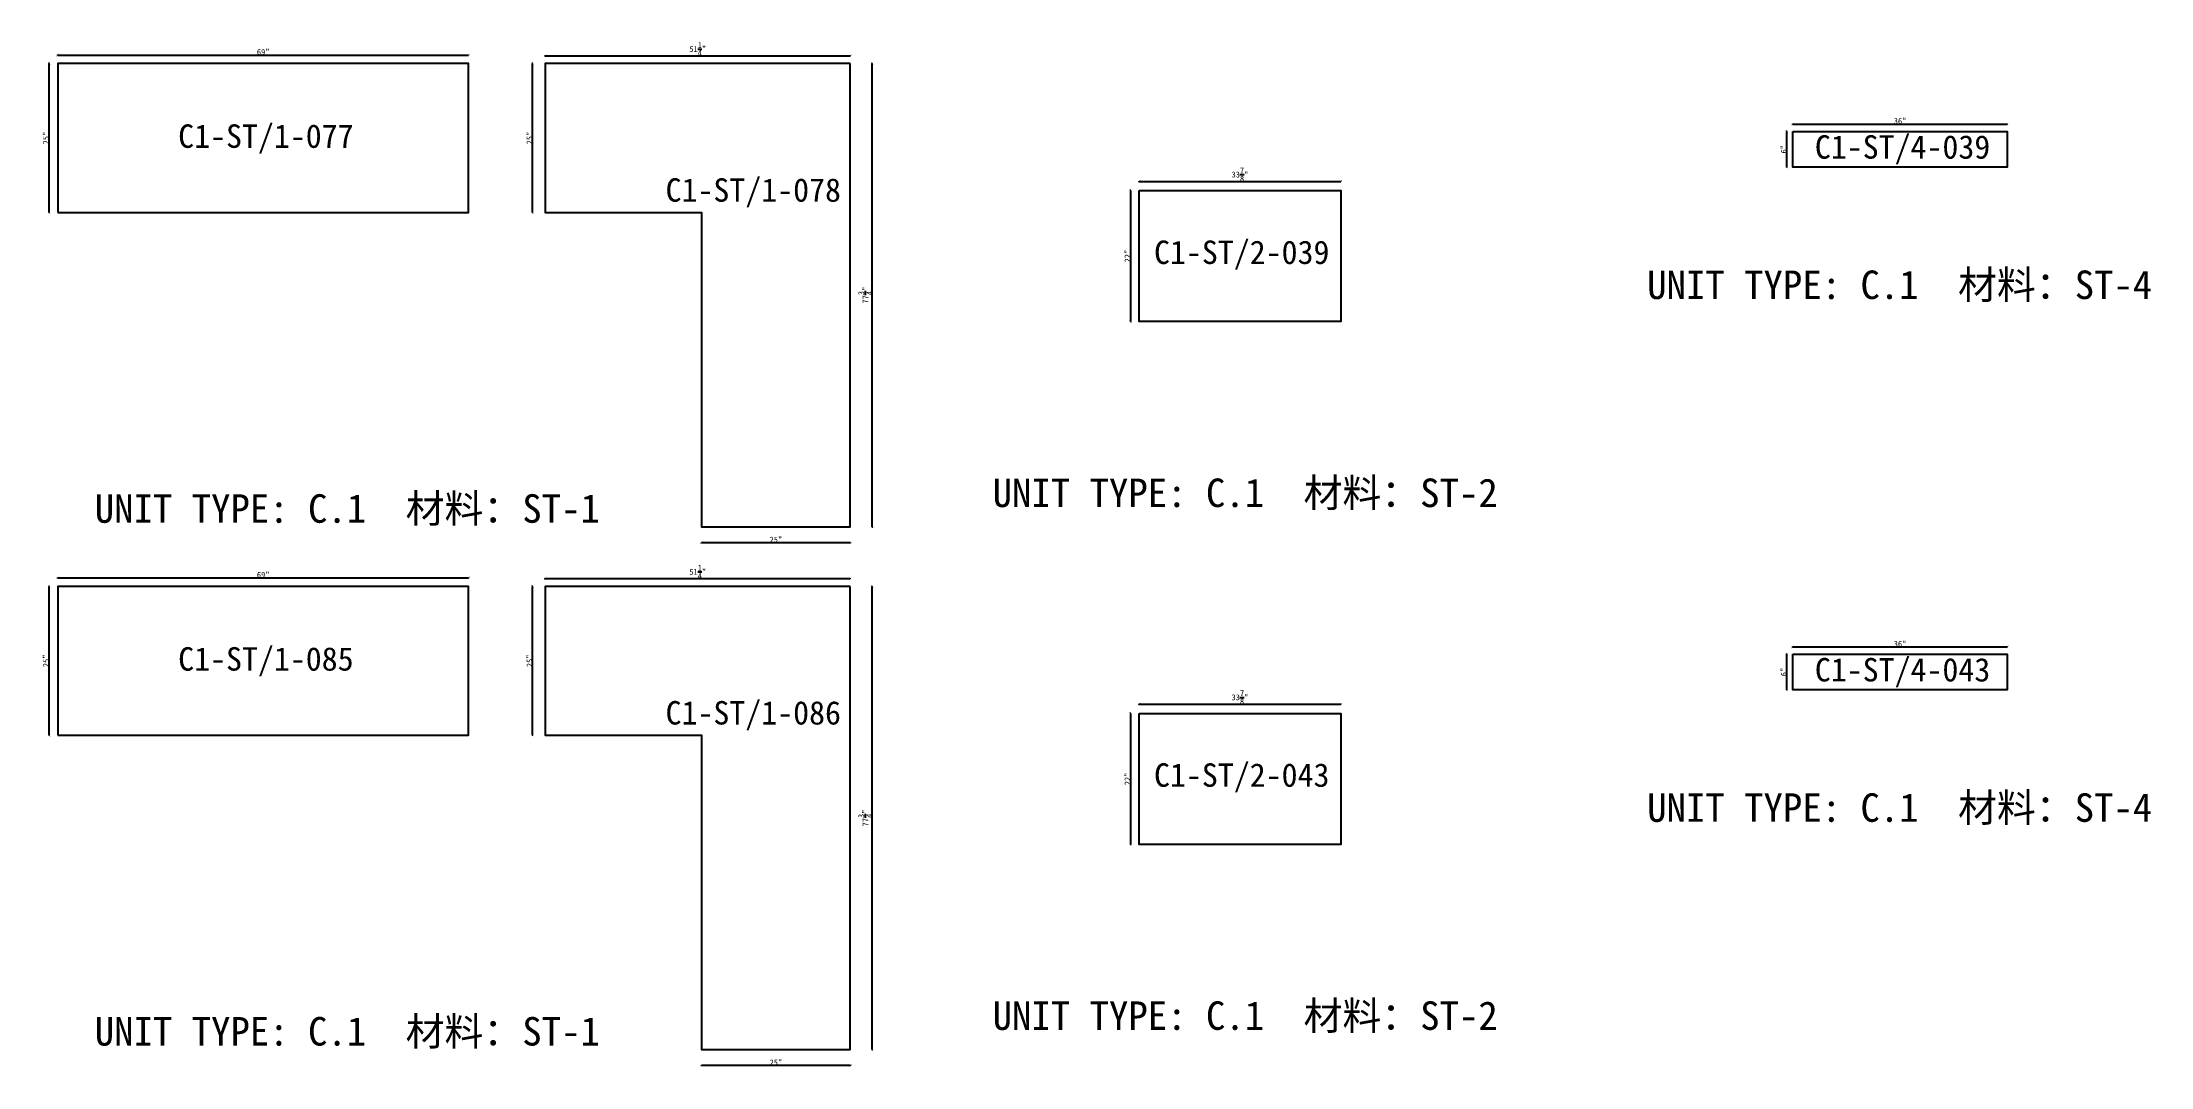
# Model space of a CAD drawing. Header units: millimetres. Extents: x -46962 to 137822, y -48342 to 2116.
# Drawn here: x 52887 to 61882, y -24393 to -20023 of the extents above; entities that cross this region are included whole.
import ezdxf
from ezdxf.enums import TextEntityAlignment as Align

# ---------------------------------------------------------------- set-up
doc = ezdxf.new("R2010")
doc.units = ezdxf.units.MM
doc.layers.add('COUNTERTOP_NUMBER', color=3, linetype='Continuous')
doc.layers.add('COUNTERTOPS', color=7, linetype='Continuous')
doc.styles.add('样式 1', font='')
doc.styles.get('样式 1').set_extended_font_data('NSimSun')
doc.dimstyles.new('副本 ISO-25', dxfattribs={"dimtxt": 25, "dimasz": 10, "dimexe": 1.5, "dimexo": 0.5, "dimtad": 1, "dimlfac": 0.03937, "dimlunit": 5, "dimtxsty": '样式 1', "dimblk": 'ARCHTICK', "dimcen": 2.5, "dimclrd": 256, "dimclrt": 1, "dimazin": 3, "dimtfac": 1, "dimtmove": 0, "dimatfit": 3, "dimfxlon": 1})

msp = doc.modelspace()

# ---------------------------------------------------------------- texts
at = {"style": '样式 1'}
for s, p in [('UNIT TYPE: C.1', (59733.131, -21118.346)), ('材料：ST-4', (61059.412, -21118.346)), ('材料：ST-1', (54437.451, -22072.477)), ('UNIT TYPE: C.1', (56941.256, -22005.524)), ('材料：ST-2', (58267.537, -22005.524)), ('UNIT TYPE: C.1', (53111.17, -22072.477)), ('UNIT TYPE: C.1', (59733.131, -23347.913)), ('材料：ST-4', (61059.412, -23347.913)), ('材料：ST-2', (58267.537, -24235.091)), ('UNIT TYPE: C.1', (53111.17, -24302.044)), ('材料：ST-1', (54437.451, -24302.044)), ('UNIT TYPE: C.1', (56941.256, -24235.091))]:
    msp.add_text(s, height=121.5865, dxfattribs=at).set_placement(p)
at = {"layer": 'COUNTERTOP_NUMBER', "color": 3, "style": '样式 1'}
for s, p in [('C1-ST/1-077', (53841.362, -20423.548)), ('C1-ST/4-039', (60822.686, -20469.758)), ('C1-ST/1-078', (55920.257, -20653.398)), ('C1-ST/2-039', (58003.891, -20918.89)), ('C1-ST/1-085', (53841.362, -22653.115)), ('C1-ST/4-043', (60822.686, -22699.325)), ('C1-ST/1-086', (55920.257, -22882.965)), ('C1-ST/2-043', (58003.891, -23148.457))]:
    msp.add_text(s, height=100, dxfattribs=at).set_placement(p, align=Align.MIDDLE_CENTER)

# ---------------------------------------------------------------- blocks, each defined once
blk = doc.blocks.new('_ArchTick')
at = {"color": 0, "linetype": 'ByBlock', "const_width": 0.15}
blk.add_lwpolyline([(-0.5, -0.5), (0.5, 0.5)], dxfattribs=at)
blk = doc.blocks.new('*D1063')
at = {"color": 0, "lineweight": -2, "transparency": 16777216}
for p, q in [((52917.6, -20114.4), (52915.1, -20114.4)), ((52917.6, -20749.4), (52915.1, -20749.4))]:
    blk.add_line(p, q, dxfattribs=at)
at = {"lineweight": -2, "transparency": 16777216}
blk.add_line((52916.6, -20749.4), (52916.6, -20114.4), dxfattribs=at)
at = {"layer": 'Defpoints', "color": 0, "transparency": 16777216}
for p in [(52916.6, -20114.4), (52953.5, -20114.4), (52953.5, -20749.4)]:
    blk.add_point(p, dxfattribs=at)
at = {"lineweight": -2, "transparency": 16777216, "xscale": 10, "yscale": 10, "zscale": 10}
for p, rotation in [((52916.6, -20114.4), 90), ((52916.6, -20749.4), 270)]:
    blk.add_blockref('_ArchTick', p, dxfattribs=dict(at, rotation=rotation))
at = {"color": 1, "transparency": 16777216, "insert": (52903.4, -20431.9), "char_height": 25, "attachment_point": 5, "rotation": 90, "style": '样式 1'}
blk.add_mtext('\\A1;25"', dxfattribs=at)
blk = doc.blocks.new('*D1064')
at = {"color": 0, "lineweight": -2, "transparency": 16777216}
for p, q in [((52953.5, -20079), (52953.5, -20076.5)), ((54706.1, -20079), (54706.1, -20076.5))]:
    blk.add_line(p, q, dxfattribs=at)
at = {"lineweight": -2, "transparency": 16777216}
blk.add_line((52953.5, -20078), (54706.1, -20078), dxfattribs=at)
at = {"layer": 'Defpoints', "color": 0, "transparency": 16777216}
for p in [(52953.5, -20114.4), (54706.1, -20078), (54706.1, -20114.4)]:
    blk.add_point(p, dxfattribs=at)
at = {"lineweight": -2, "transparency": 16777216, "xscale": 10, "yscale": 10, "zscale": 10, "rotation": 180}
blk.add_blockref('_ArchTick', (52953.5, -20078), dxfattribs=at)
at = {"lineweight": -2, "transparency": 16777216, "xscale": 10, "yscale": 10, "zscale": 10}
blk.add_blockref('_ArchTick', (54706.1, -20078), dxfattribs=at)
at = {"color": 1, "transparency": 16777216, "insert": (53829.8, -20064.9), "char_height": 25, "attachment_point": 5, "style": '样式 1'}
blk.add_mtext('\\A1;69"', dxfattribs=at)
blk = doc.blocks.new('*D1065')
at = {"color": 0, "lineweight": -2, "transparency": 16777216}
for p, q in [((55032.4, -20082.2), (55032.4, -20079.7)), ((56334.1, -20082.2), (56334.1, -20079.7))]:
    blk.add_line(p, q, dxfattribs=at)
at = {"lineweight": -2, "transparency": 16777216}
blk.add_line((55032.4, -20081.2), (56334.1, -20081.2), dxfattribs=at)
at = {"layer": 'Defpoints', "color": 0, "transparency": 16777216}
for p in [(55032.4, -20114.4), (56334.1, -20081.2), (56334.1, -20114.4)]:
    blk.add_point(p, dxfattribs=at)
at = {"lineweight": -2, "transparency": 16777216, "xscale": 10, "yscale": 10, "zscale": 10, "rotation": 180}
blk.add_blockref('_ArchTick', (55032.4, -20081.2), dxfattribs=at)
at = {"lineweight": -2, "transparency": 16777216, "xscale": 10, "yscale": 10, "zscale": 10}
blk.add_blockref('_ArchTick', (56334.1, -20081.2), dxfattribs=at)
at = {"color": 1, "transparency": 16777216, "insert": (55683.3, -20052.2), "char_height": 25, "attachment_point": 5, "style": '样式 1'}
blk.add_mtext('\\A1;51{\\H1x;\\S1/4;}"', dxfattribs=at)
blk = doc.blocks.new('*D1066')
at = {"color": 0, "lineweight": -2, "transparency": 16777216}
for p, q in [((54979.9, -20114.4), (54977.4, -20114.4)), ((54979.9, -20749.4), (54977.4, -20749.4))]:
    blk.add_line(p, q, dxfattribs=at)
at = {"lineweight": -2, "transparency": 16777216}
blk.add_line((54978.9, -20749.4), (54978.9, -20114.4), dxfattribs=at)
at = {"layer": 'Defpoints', "color": 0, "transparency": 16777216}
for p in [(54978.9, -20114.4), (55032.4, -20114.4), (55032.4, -20749.4)]:
    blk.add_point(p, dxfattribs=at)
at = {"lineweight": -2, "transparency": 16777216, "xscale": 10, "yscale": 10, "zscale": 10}
for p, rotation in [((54978.9, -20114.4), 90), ((54978.9, -20749.4), 270)]:
    blk.add_blockref('_ArchTick', p, dxfattribs=dict(at, rotation=rotation))
at = {"color": 1, "transparency": 16777216, "insert": (54965.8, -20431.9), "char_height": 25, "attachment_point": 5, "rotation": 90, "style": '样式 1'}
blk.add_mtext('\\A1;25"', dxfattribs=at)
blk = doc.blocks.new('*D1067')
at = {"color": 0, "lineweight": -2, "transparency": 16777216}
for p, q in [((55699.1, -22156.6), (55699.1, -22159.1)), ((56334.1, -22156.6), (56334.1, -22159.1))]:
    blk.add_line(p, q, dxfattribs=at)
at = {"lineweight": -2, "transparency": 16777216}
blk.add_line((56334.1, -22157.6), (55699.1, -22157.6), dxfattribs=at)
at = {"layer": 'Defpoints', "color": 0, "transparency": 16777216}
for p in [(55699.1, -22089.2), (56334.1, -22089.2), (55699.1, -22157.6)]:
    blk.add_point(p, dxfattribs=at)
at = {"lineweight": -2, "transparency": 16777216, "xscale": 10, "yscale": 10, "zscale": 10, "rotation": 180}
blk.add_blockref('_ArchTick', (55699.1, -22157.6), dxfattribs=at)
at = {"lineweight": -2, "transparency": 16777216, "xscale": 10, "yscale": 10, "zscale": 10}
blk.add_blockref('_ArchTick', (56334.1, -22157.6), dxfattribs=at)
at = {"color": 1, "transparency": 16777216, "insert": (56016.6, -22144.5), "char_height": 25, "attachment_point": 5, "style": '样式 1'}
blk.add_mtext('\\A1;25"', dxfattribs=at)
blk = doc.blocks.new('*D1068')
at = {"color": 0, "lineweight": -2, "transparency": 16777216}
for p, q in [((56426.4, -20114.4), (56428.9, -20114.4)), ((56426.4, -22089.2), (56428.9, -22089.2))]:
    blk.add_line(p, q, dxfattribs=at)
at = {"lineweight": -2, "transparency": 16777216}
blk.add_line((56427.4, -22089.2), (56427.4, -20114.4), dxfattribs=at)
at = {"layer": 'Defpoints', "color": 0, "transparency": 16777216}
for p in [(56334.1, -20114.4), (56427.4, -20114.4), (56334.1, -22089.2)]:
    blk.add_point(p, dxfattribs=at)
at = {"lineweight": -2, "transparency": 16777216, "xscale": 10, "yscale": 10, "zscale": 10}
for p, rotation in [((56427.4, -20114.4), 90), ((56427.4, -22089.2), 270)]:
    blk.add_blockref('_ArchTick', p, dxfattribs=dict(at, rotation=rotation))
at = {"color": 1, "transparency": 16777216, "insert": (56398.3, -21101.8), "char_height": 25, "attachment_point": 5, "rotation": 90, "style": '样式 1'}
blk.add_mtext('\\A1;77{\\H1x;\\S3/4;}"', dxfattribs=at)
blk = doc.blocks.new('*D1069')
at = {"color": 0, "lineweight": -2, "transparency": 16777216}
for p, q in [((57566, -20617.5), (57566, -20615)), ((58426.5, -20617.5), (58426.5, -20615))]:
    blk.add_line(p, q, dxfattribs=at)
at = {"lineweight": -2, "transparency": 16777216}
blk.add_line((57566, -20616.5), (58426.5, -20616.5), dxfattribs=at)
at = {"layer": 'Defpoints', "color": 0, "transparency": 16777216}
for p in [(57566, -20655.9), (58426.5, -20616.5), (58426.5, -20655.9)]:
    blk.add_point(p, dxfattribs=at)
at = {"lineweight": -2, "transparency": 16777216, "xscale": 10, "yscale": 10, "zscale": 10, "rotation": 180}
blk.add_blockref('_ArchTick', (57566, -20616.5), dxfattribs=at)
at = {"lineweight": -2, "transparency": 16777216, "xscale": 10, "yscale": 10, "zscale": 10}
blk.add_blockref('_ArchTick', (58426.5, -20616.5), dxfattribs=at)
at = {"color": 1, "transparency": 16777216, "insert": (57996.2, -20587.4), "char_height": 25, "attachment_point": 5, "style": '样式 1'}
blk.add_mtext('\\A1;33{\\H1x;\\S7/8;}"', dxfattribs=at)
blk = doc.blocks.new('*D1070')
at = {"color": 0, "lineweight": -2, "transparency": 16777216}
for p, q in [((57530.4, -20655.9), (57527.9, -20655.9)), ((57530.4, -21214.7), (57527.9, -21214.7))]:
    blk.add_line(p, q, dxfattribs=at)
at = {"lineweight": -2, "transparency": 16777216}
blk.add_line((57529.4, -20655.9), (57529.4, -21214.7), dxfattribs=at)
at = {"layer": 'Defpoints', "color": 0, "transparency": 16777216}
for p in [(57566, -20655.9), (57529.4, -21214.7), (57566, -21214.7)]:
    blk.add_point(p, dxfattribs=at)
at = {"lineweight": -2, "transparency": 16777216, "xscale": 10, "yscale": 10, "zscale": 10}
for p, rotation in [((57529.4, -20655.9), 90), ((57529.4, -21214.7), 270)]:
    blk.add_blockref('_ArchTick', p, dxfattribs=dict(at, rotation=rotation))
at = {"color": 1, "transparency": 16777216, "insert": (57516.3, -20935.3), "char_height": 25, "attachment_point": 5, "rotation": 90, "style": '样式 1'}
blk.add_mtext('\\A1;22"', dxfattribs=at)
blk = doc.blocks.new('*D1071')
at = {"color": 0, "lineweight": -2, "transparency": 16777216}
for p, q in [((60354.8, -20373.4), (60354.8, -20370.9)), ((61269.2, -20373.4), (61269.2, -20370.9))]:
    blk.add_line(p, q, dxfattribs=at)
at = {"lineweight": -2, "transparency": 16777216}
blk.add_line((60354.8, -20372.4), (61269.2, -20372.4), dxfattribs=at)
at = {"layer": 'Defpoints', "color": 0, "transparency": 16777216}
for p in [(60354.8, -20403.2), (61269.2, -20372.4), (61269.2, -20403.2)]:
    blk.add_point(p, dxfattribs=at)
at = {"lineweight": -2, "transparency": 16777216, "xscale": 10, "yscale": 10, "zscale": 10, "rotation": 180}
blk.add_blockref('_ArchTick', (60354.8, -20372.4), dxfattribs=at)
at = {"lineweight": -2, "transparency": 16777216, "xscale": 10, "yscale": 10, "zscale": 10}
blk.add_blockref('_ArchTick', (61269.2, -20372.4), dxfattribs=at)
at = {"color": 1, "transparency": 16777216, "insert": (60812, -20359.2), "char_height": 25, "attachment_point": 5, "style": '样式 1'}
blk.add_mtext('\\A1;36"', dxfattribs=at)
blk = doc.blocks.new('*D1072')
at = {"color": 0, "lineweight": -2, "transparency": 16777216}
for p, q in [((60330, -20403.2), (60327.5, -20403.2)), ((60330, -20555.6), (60327.5, -20555.6))]:
    blk.add_line(p, q, dxfattribs=at)
at = {"lineweight": -2, "transparency": 16777216}
blk.add_line((60329, -20555.6), (60329, -20403.2), dxfattribs=at)
at = {"layer": 'Defpoints', "color": 0, "transparency": 16777216}
for p in [(60329, -20403.2), (60354.8, -20403.2), (60354.8, -20555.6)]:
    blk.add_point(p, dxfattribs=at)
at = {"lineweight": -2, "transparency": 16777216, "xscale": 10, "yscale": 10, "zscale": 10}
for p, rotation in [((60329, -20403.2), 90), ((60329, -20555.6), 270)]:
    blk.add_blockref('_ArchTick', p, dxfattribs=dict(at, rotation=rotation))
at = {"color": 1, "transparency": 16777216, "insert": (60315.9, -20479.4), "char_height": 25, "attachment_point": 5, "rotation": 90, "style": '样式 1'}
blk.add_mtext('\\A1;6"', dxfattribs=at)
blk = doc.blocks.new('*D1119')
at = {"color": 0, "lineweight": -2, "transparency": 16777216}
for p, q in [((52917.6, -22343.9), (52915.1, -22343.9)), ((52917.6, -22978.9), (52915.1, -22978.9))]:
    blk.add_line(p, q, dxfattribs=at)
at = {"lineweight": -2, "transparency": 16777216}
blk.add_line((52916.6, -22978.9), (52916.6, -22343.9), dxfattribs=at)
at = {"layer": 'Defpoints', "color": 0, "transparency": 16777216}
for p in [(52916.6, -22343.9), (52953.5, -22343.9), (52953.5, -22978.9)]:
    blk.add_point(p, dxfattribs=at)
at = {"lineweight": -2, "transparency": 16777216, "xscale": 10, "yscale": 10, "zscale": 10}
for p, rotation in [((52916.6, -22343.9), 90), ((52916.6, -22978.9), 270)]:
    blk.add_blockref('_ArchTick', p, dxfattribs=dict(at, rotation=rotation))
at = {"color": 1, "transparency": 16777216, "insert": (52903.4, -22661.4), "char_height": 25, "attachment_point": 5, "rotation": 90, "style": '样式 1'}
blk.add_mtext('\\A1;25"', dxfattribs=at)
blk = doc.blocks.new('*D1120')
at = {"color": 0, "lineweight": -2, "transparency": 16777216}
for p, q in [((52953.5, -22308.6), (52953.5, -22306.1)), ((54706.1, -22308.6), (54706.1, -22306.1))]:
    blk.add_line(p, q, dxfattribs=at)
at = {"lineweight": -2, "transparency": 16777216}
blk.add_line((52953.5, -22307.6), (54706.1, -22307.6), dxfattribs=at)
at = {"layer": 'Defpoints', "color": 0, "transparency": 16777216}
for p in [(52953.5, -22343.9), (54706.1, -22307.6), (54706.1, -22343.9)]:
    blk.add_point(p, dxfattribs=at)
at = {"lineweight": -2, "transparency": 16777216, "xscale": 10, "yscale": 10, "zscale": 10, "rotation": 180}
blk.add_blockref('_ArchTick', (52953.5, -22307.6), dxfattribs=at)
at = {"lineweight": -2, "transparency": 16777216, "xscale": 10, "yscale": 10, "zscale": 10}
blk.add_blockref('_ArchTick', (54706.1, -22307.6), dxfattribs=at)
at = {"color": 1, "transparency": 16777216, "insert": (53829.8, -22294.5), "char_height": 25, "attachment_point": 5, "style": '样式 1'}
blk.add_mtext('\\A1;69"', dxfattribs=at)
blk = doc.blocks.new('*D1121')
at = {"color": 0, "lineweight": -2, "transparency": 16777216}
for p, q in [((55032.4, -22311.8), (55032.4, -22309.3)), ((56334.1, -22311.8), (56334.1, -22309.3))]:
    blk.add_line(p, q, dxfattribs=at)
at = {"lineweight": -2, "transparency": 16777216}
blk.add_line((55032.4, -22310.8), (56334.1, -22310.8), dxfattribs=at)
at = {"layer": 'Defpoints', "color": 0, "transparency": 16777216}
for p in [(55032.4, -22343.9), (56334.1, -22310.8), (56334.1, -22343.9)]:
    blk.add_point(p, dxfattribs=at)
at = {"lineweight": -2, "transparency": 16777216, "xscale": 10, "yscale": 10, "zscale": 10, "rotation": 180}
blk.add_blockref('_ArchTick', (55032.4, -22310.8), dxfattribs=at)
at = {"lineweight": -2, "transparency": 16777216, "xscale": 10, "yscale": 10, "zscale": 10}
blk.add_blockref('_ArchTick', (56334.1, -22310.8), dxfattribs=at)
at = {"color": 1, "transparency": 16777216, "insert": (55683.3, -22281.8), "char_height": 25, "attachment_point": 5, "style": '样式 1'}
blk.add_mtext('\\A1;51{\\H1x;\\S1/4;}"', dxfattribs=at)
blk = doc.blocks.new('*D1122')
at = {"color": 0, "lineweight": -2, "transparency": 16777216}
for p, q in [((54979.9, -22343.9), (54977.4, -22343.9)), ((54979.9, -22978.9), (54977.4, -22978.9))]:
    blk.add_line(p, q, dxfattribs=at)
at = {"lineweight": -2, "transparency": 16777216}
blk.add_line((54978.9, -22978.9), (54978.9, -22343.9), dxfattribs=at)
at = {"layer": 'Defpoints', "color": 0, "transparency": 16777216}
for p in [(54978.9, -22343.9), (55032.4, -22343.9), (55032.4, -22978.9)]:
    blk.add_point(p, dxfattribs=at)
at = {"lineweight": -2, "transparency": 16777216, "xscale": 10, "yscale": 10, "zscale": 10}
for p, rotation in [((54978.9, -22343.9), 90), ((54978.9, -22978.9), 270)]:
    blk.add_blockref('_ArchTick', p, dxfattribs=dict(at, rotation=rotation))
at = {"color": 1, "transparency": 16777216, "insert": (54965.8, -22661.4), "char_height": 25, "attachment_point": 5, "rotation": 90, "style": '样式 1'}
blk.add_mtext('\\A1;25"', dxfattribs=at)
blk = doc.blocks.new('*D1123')
at = {"color": 0, "lineweight": -2, "transparency": 16777216}
for p, q in [((55699.1, -24386.2), (55699.1, -24388.7)), ((56334.1, -24386.2), (56334.1, -24388.7))]:
    blk.add_line(p, q, dxfattribs=at)
at = {"lineweight": -2, "transparency": 16777216}
blk.add_line((56334.1, -24387.2), (55699.1, -24387.2), dxfattribs=at)
at = {"layer": 'Defpoints', "color": 0, "transparency": 16777216}
for p in [(55699.1, -24318.8), (56334.1, -24318.8), (55699.1, -24387.2)]:
    blk.add_point(p, dxfattribs=at)
at = {"lineweight": -2, "transparency": 16777216, "xscale": 10, "yscale": 10, "zscale": 10, "rotation": 180}
blk.add_blockref('_ArchTick', (55699.1, -24387.2), dxfattribs=at)
at = {"lineweight": -2, "transparency": 16777216, "xscale": 10, "yscale": 10, "zscale": 10}
blk.add_blockref('_ArchTick', (56334.1, -24387.2), dxfattribs=at)
at = {"color": 1, "transparency": 16777216, "insert": (56016.6, -24374.1), "char_height": 25, "attachment_point": 5, "style": '样式 1'}
blk.add_mtext('\\A1;25"', dxfattribs=at)
blk = doc.blocks.new('*D1124')
at = {"color": 0, "lineweight": -2, "transparency": 16777216}
for p, q in [((56426.4, -22343.9), (56428.9, -22343.9)), ((56426.4, -24318.8), (56428.9, -24318.8))]:
    blk.add_line(p, q, dxfattribs=at)
at = {"lineweight": -2, "transparency": 16777216}
blk.add_line((56427.4, -24318.8), (56427.4, -22343.9), dxfattribs=at)
at = {"layer": 'Defpoints', "color": 0, "transparency": 16777216}
for p in [(56334.1, -22343.9), (56427.4, -22343.9), (56334.1, -24318.8)]:
    blk.add_point(p, dxfattribs=at)
at = {"lineweight": -2, "transparency": 16777216, "xscale": 10, "yscale": 10, "zscale": 10}
for p, rotation in [((56427.4, -22343.9), 90), ((56427.4, -24318.8), 270)]:
    blk.add_blockref('_ArchTick', p, dxfattribs=dict(at, rotation=rotation))
at = {"color": 1, "transparency": 16777216, "insert": (56398.3, -23331.4), "char_height": 25, "attachment_point": 5, "rotation": 90, "style": '样式 1'}
blk.add_mtext('\\A1;77{\\H1x;\\S3/4;}"', dxfattribs=at)
blk = doc.blocks.new('*D1125')
at = {"color": 0, "lineweight": -2, "transparency": 16777216}
for p, q in [((57566, -22847.1), (57566, -22844.6)), ((58426.5, -22847.1), (58426.5, -22844.6))]:
    blk.add_line(p, q, dxfattribs=at)
at = {"lineweight": -2, "transparency": 16777216}
blk.add_line((57566, -22846.1), (58426.5, -22846.1), dxfattribs=at)
at = {"layer": 'Defpoints', "color": 0, "transparency": 16777216}
for p in [(58426.5, -22846.1), (57566, -22885.5), (58426.5, -22885.5)]:
    blk.add_point(p, dxfattribs=at)
at = {"lineweight": -2, "transparency": 16777216, "xscale": 10, "yscale": 10, "zscale": 10, "rotation": 180}
blk.add_blockref('_ArchTick', (57566, -22846.1), dxfattribs=at)
at = {"lineweight": -2, "transparency": 16777216, "xscale": 10, "yscale": 10, "zscale": 10}
blk.add_blockref('_ArchTick', (58426.5, -22846.1), dxfattribs=at)
at = {"color": 1, "transparency": 16777216, "insert": (57996.2, -22817), "char_height": 25, "attachment_point": 5, "style": '样式 1'}
blk.add_mtext('\\A1;33{\\H1x;\\S7/8;}"', dxfattribs=at)
blk = doc.blocks.new('*D1126')
at = {"color": 0, "lineweight": -2, "transparency": 16777216}
for p, q in [((57530.4, -22885.5), (57527.9, -22885.5)), ((57530.4, -23444.3), (57527.9, -23444.3))]:
    blk.add_line(p, q, dxfattribs=at)
at = {"lineweight": -2, "transparency": 16777216}
blk.add_line((57529.4, -22885.5), (57529.4, -23444.3), dxfattribs=at)
at = {"layer": 'Defpoints', "color": 0, "transparency": 16777216}
for p in [(57566, -22885.5), (57529.4, -23444.3), (57566, -23444.3)]:
    blk.add_point(p, dxfattribs=at)
at = {"lineweight": -2, "transparency": 16777216, "xscale": 10, "yscale": 10, "zscale": 10}
for p, rotation in [((57529.4, -22885.5), 90), ((57529.4, -23444.3), 270)]:
    blk.add_blockref('_ArchTick', p, dxfattribs=dict(at, rotation=rotation))
at = {"color": 1, "transparency": 16777216, "insert": (57516.3, -23164.9), "char_height": 25, "attachment_point": 5, "rotation": 90, "style": '样式 1'}
blk.add_mtext('\\A1;22"', dxfattribs=at)
blk = doc.blocks.new('*D1127')
at = {"color": 0, "lineweight": -2, "transparency": 16777216}
for p, q in [((60354.8, -22602.9), (60354.8, -22600.4)), ((61269.2, -22602.9), (61269.2, -22600.4))]:
    blk.add_line(p, q, dxfattribs=at)
at = {"lineweight": -2, "transparency": 16777216}
blk.add_line((60354.8, -22601.9), (61269.2, -22601.9), dxfattribs=at)
at = {"layer": 'Defpoints', "color": 0, "transparency": 16777216}
for p in [(60354.8, -22632.8), (61269.2, -22601.9), (61269.2, -22632.8)]:
    blk.add_point(p, dxfattribs=at)
at = {"lineweight": -2, "transparency": 16777216, "xscale": 10, "yscale": 10, "zscale": 10, "rotation": 180}
blk.add_blockref('_ArchTick', (60354.8, -22601.9), dxfattribs=at)
at = {"lineweight": -2, "transparency": 16777216, "xscale": 10, "yscale": 10, "zscale": 10}
blk.add_blockref('_ArchTick', (61269.2, -22601.9), dxfattribs=at)
at = {"color": 1, "transparency": 16777216, "insert": (60812, -22588.8), "char_height": 25, "attachment_point": 5, "style": '样式 1'}
blk.add_mtext('\\A1;36"', dxfattribs=at)
blk = doc.blocks.new('*D1128')
at = {"color": 0, "lineweight": -2, "transparency": 16777216}
for p, q in [((60330, -22632.8), (60327.5, -22632.8)), ((60330, -22785.2), (60327.5, -22785.2))]:
    blk.add_line(p, q, dxfattribs=at)
at = {"lineweight": -2, "transparency": 16777216}
blk.add_line((60329, -22785.2), (60329, -22632.8), dxfattribs=at)
at = {"layer": 'Defpoints', "color": 0, "transparency": 16777216}
for p in [(60329, -22632.8), (60354.8, -22632.8), (60354.8, -22785.2)]:
    blk.add_point(p, dxfattribs=at)
at = {"lineweight": -2, "transparency": 16777216, "xscale": 10, "yscale": 10, "zscale": 10}
for p, rotation in [((60329, -22632.8), 90), ((60329, -22785.2), 270)]:
    blk.add_blockref('_ArchTick', p, dxfattribs=dict(at, rotation=rotation))
at = {"color": 1, "transparency": 16777216, "insert": (60315.9, -22709), "char_height": 25, "attachment_point": 5, "rotation": 90, "style": '样式 1'}
blk.add_mtext('\\A1;6"', dxfattribs=at)

# ---------------------------------------------------------------- dimensions: what is measured, and where the dimension line sits
for base, p1, p2, picture, middle in [((54706.098, -20078.048), (52953.498, -20114.379), (54706.098, -20114.379), '*D1064', (53829.798, -20064.923)), ((56334.143, -20081.246), (55032.393, -20114.379), (56334.143, -20114.379), '*D1065', (55683.268, -20052.223)), ((61269.222, -20372.353), (60354.822, -20403.189), (61269.222, -20403.189), '*D1071', (60812.022, -20359.228)), ((58426.452, -20616.494), (57566.027, -20655.921), (58426.452, -20655.921), '*D1069', (57996.24, -20587.4)), ((55699.143, -22157.644), (56334.143, -22089.229), (55699.143, -22089.229), '*D1067', (56016.643, -22144.519)), ((54706.098, -22307.615), (52953.498, -22343.946), (54706.098, -22343.946), '*D1120', (53829.798, -22294.49)), ((56334.143, -22310.813), (55032.393, -22343.946), (56334.143, -22343.946), '*D1121', (55683.268, -22281.79)), ((61269.222, -22601.92), (60354.822, -22632.756), (61269.222, -22632.756), '*D1127', (60812.022, -22588.795)), ((58426.452, -22846.061), (57566.027, -22885.488), (58426.452, -22885.488), '*D1125', (57996.24, -22816.968)), ((55699.143, -24387.212), (56334.143, -24318.796), (55699.143, -24318.796), '*D1123', (56016.643, -24374.087))]:
    dim = msp.add_linear_dim(base=base, p1=p1, p2=p2, dimstyle='副本 ISO-25')
    dim.commit()
    dim.dimension.update_dxf_attribs({"geometry": picture, "text_midpoint": middle})
for base, p1, p2, picture, middle in [((52916.559, -20114.379), (52953.498, -20749.379), (52953.498, -20114.379), '*D1063', (52903.434, -20431.879)), ((54978.948, -20114.379), (55032.393, -20749.379), (55032.393, -20114.379), '*D1066', (54965.823, -20431.879)), ((56427.366, -20114.379), (56334.143, -22089.229), (56334.143, -20114.379), '*D1068', (56398.272, -21101.804)), ((60328.987, -20403.189), (60354.822, -20555.589), (60354.822, -20403.189), '*D1072', (60315.862, -20479.389)), ((57529.381, -21214.721), (57566.027, -20655.921), (57566.027, -21214.721), '*D1070', (57516.256, -20935.321)), ((52916.559, -22343.946), (52953.498, -22978.946), (52953.498, -22343.946), '*D1119', (52903.434, -22661.446)), ((54978.948, -22343.946), (55032.393, -22978.946), (55032.393, -22343.946), '*D1122', (54965.823, -22661.446)), ((56427.366, -22343.946), (56334.143, -24318.796), (56334.143, -22343.946), '*D1124', (56398.272, -23331.371)), ((60328.987, -22632.756), (60354.822, -22785.156), (60354.822, -22632.756), '*D1128', (60315.862, -22708.956)), ((57529.381, -23444.288), (57566.027, -22885.488), (57566.027, -23444.288), '*D1126', (57516.256, -23164.888))]:
    dim = msp.add_linear_dim(base=base, p1=p1, p2=p2, angle=90, dimstyle='副本 ISO-25')
    dim.commit()
    dim.dimension.update_dxf_attribs({"geometry": picture, "text_midpoint": middle})

# ---------------------------------------------------------------- linework, layer by layer
at = {"layer": 'COUNTERTOPS'}
for points in [[(52953.498, -20749.379), (54706.098, -20749.379), (54706.098, -20114.379), (52953.498, -20114.379)], [(56334.143, -20114.379), (55032.393, -20114.379), (55032.393, -20749.379), (55699.143, -20749.379), (55699.143, -22089.229), (56334.143, -22089.229)], [(60354.822, -20403.189), (61269.222, -20403.189), (61269.222, -20555.589), (60354.822, -20555.589)], [(57566.027, -20655.921), (58426.452, -20655.921), (58426.452, -21214.721), (57566.027, -21214.721)], [(52953.498, -22978.946), (54706.098, -22978.946), (54706.098, -22343.946), (52953.498, -22343.946)], [(56334.143, -22343.946), (55032.393, -22343.946), (55032.393, -22978.946), (55699.143, -22978.946), (55699.143, -24318.796), (56334.143, -24318.796)], [(60354.822, -22632.756), (61269.222, -22632.756), (61269.222, -22785.156), (60354.822, -22785.156)], [(57566.027, -22885.488), (58426.452, -22885.488), (58426.452, -23444.288), (57566.027, -23444.288)]]:
    msp.add_lwpolyline(points, close=True, dxfattribs=at)

msp.set_redraw_order([(e.dxf.handle, doc.entitydb.next_handle()) for e in msp.query("TEXT MTEXT ATTDEF DIMENSION ARC_DIMENSION")])  # texts and dimensions are drawn at this point

doc.saveas('drawing.dxf')
